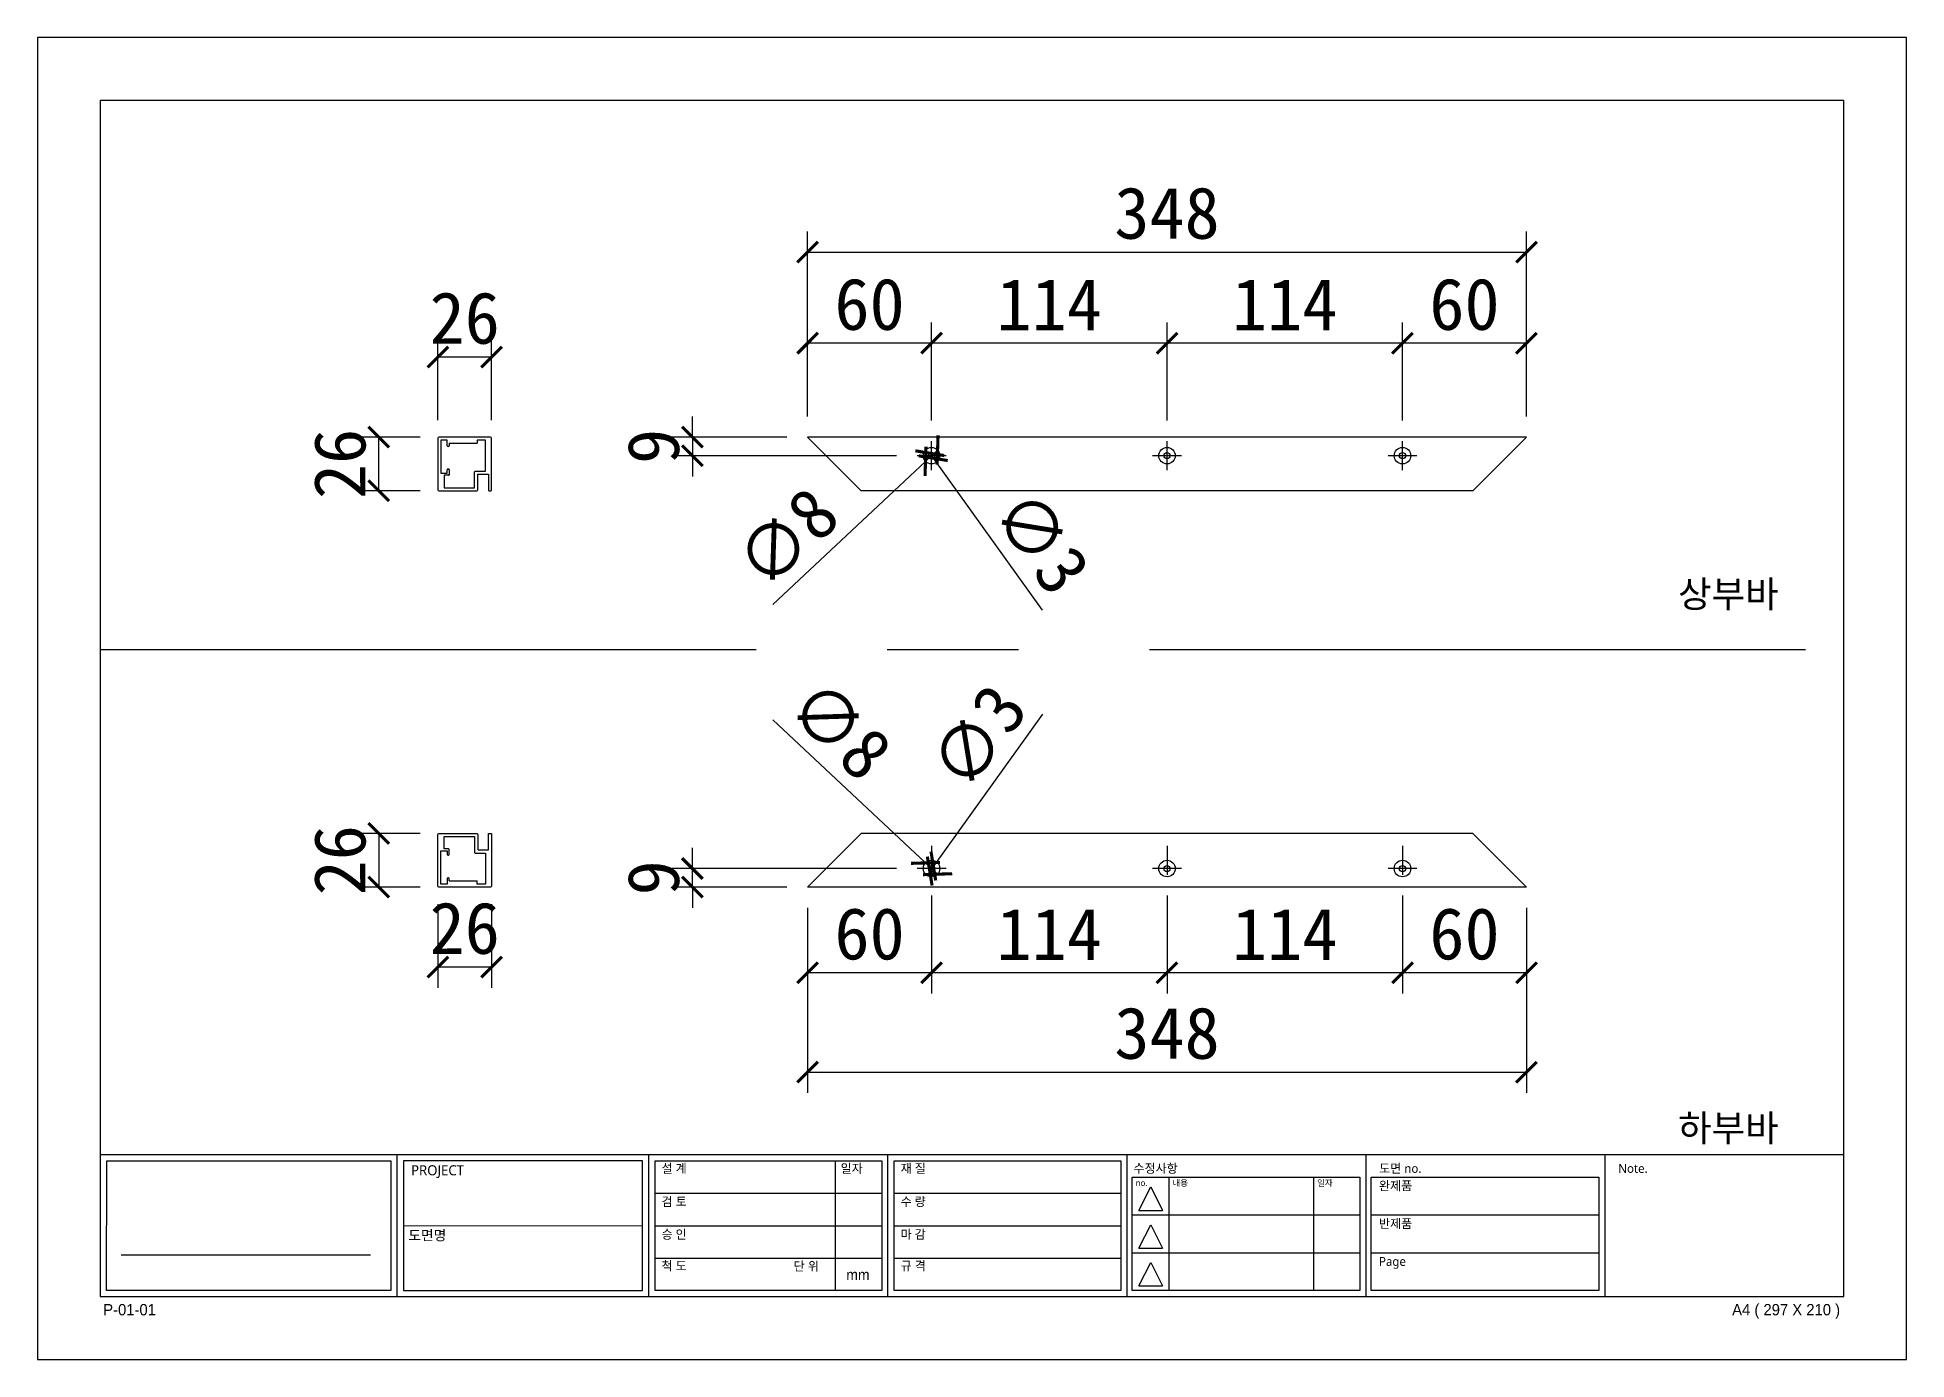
# Model space of a CAD drawing. Header units: millimetres. Extents: x -44117 to 256353, y -2095463 to 65325.
# Drawn here: x -20948 to -20043, y 10261 to 10901 of the extents above; entities that cross this region are included whole.
import ezdxf

# ---------------------------------------------------------------- set-up
doc = ezdxf.new("R2010")
doc.units = ezdxf.units.MM
doc.header["$LTSCALE"] = 10
doc.linetypes.add('CENTER', pattern=[50.8, 31.75, -6.35, 6.35, -6.35])
doc.layers.add('cen', color=1, linetype='CENTER')
doc.layers.add('도면층2', color=3, linetype='CENTER')
doc.styles.add('고딕', font='')
doc.styles.get('고딕').set_extended_font_data('HYgtrE')
doc.dimstyles.new('ISO-25', dxfattribs={"dimtxt": 2.5, "dimasz": 2.5, "dimexe": 1, "dimexo": 1, "dimtad": 1, "dimtxsty": 'Standard', "dimblk": 'ARCHTICK', "dimcen": 2.5, "dimadec": 0, "dimazin": 0, "dimtfac": 1, "dimtmove": 0, "dimatfit": 3, "dimfxl": 0, "dimarcsym": 0})

msp = doc.modelspace()

# ---------------------------------------------------------------- texts
at = {"color": 142, "char_height": 12.9348114, "width": 374.7128821, "attachment_point": 5, "style": '고딕'}
for s, insert in [('{\\fMalgun Gothic|b0|i0|c129|p50;상부바}', (-20129.70938, 10630.92817)), ('{\\fMalgun Gothic|b0|i0|c129|p50;하부바}', (-20129.70938, 10372.41831))]:
    msp.add_mtext(s, dxfattribs=dict(at, insert=insert))

# ---------------------------------------------------------------- blocks, each defined once
blk = doc.blocks.new('A$C2EC13F1B')
at = {"color": 7}
for p, q in [((-3.67, -0.83), (-1.17, 4.17)), ((-1.17, 4.17), (1.33, -0.83))]:
    blk.add_line(p, q, dxfattribs=at)
blk.add_lwpolyline([(-3.67, -0.83), (1.33, -0.83)], dxfattribs=at)
blk = doc.blocks.new('a4 1scale')
at = {"color": 8}
for p, q in [((-15144.83, -4477.05), (-14867.83, -4477.05)), ((-15097.66, -4499.61), (-15097.66, -4477.05)), ((-15057.67, -4499.62), (-15057.67, -4477.06)), ((-15028.06, -4478.06), (-15028.06, -4498.62)), ((-15019.68, -4499.62), (-15019.68, -4477.06)), ((-14981.69, -4499.62), (-14981.69, -4477.06)), ((-14943.7, -4499.62), (-14943.7, -4477.06)), ((-14905.71, -4499.62), (-14905.71, -4477.06)), ((-14980.9, -4480.63), (-14944.7, -4480.63)), ((-14975.07, -4480.63), (-14975.07, -4498.62)), ((-14952.08, -4480.63), (-14952.08, -4498.62)), ((-14942.91, -4480.63), (-14906.71, -4480.63)), ((-15056.67, -4483.2), (-15020.68, -4483.2)), ((-15018.68, -4483.2), (-14982.69, -4483.2)), ((-14980.9, -4486.63), (-14944.7, -4486.63)), ((-14942.91, -4486.63), (-14906.71, -4486.63)), ((-15096.66, -4488.33), (-15058.67, -4488.34)), ((-15056.67, -4488.34), (-15020.68, -4488.34)), ((-15018.68, -4488.34), (-14982.69, -4488.34)), ((-15141.53, -4492.95), (-15101.88, -4492.95)), ((-15056.67, -4493.48), (-15020.68, -4493.48)), ((-15018.68, -4493.48), (-14982.69, -4493.48)), ((-14980.9, -4492.63), (-14944.7, -4492.63)), ((-14942.91, -4492.63), (-14906.71, -4492.63))]:
    blk.add_line(p, q, dxfattribs=at)
for points in [[(-15154.83, -4509.61), (-14857.83, -4509.61), (-14857.83, -4299.61), (-15154.83, -4299.61)], [(-15144.83, -4499.61), (-14867.83, -4499.61), (-14867.83, -4309.61), (-15144.83, -4309.61)]]:
    blk.add_lwpolyline(points, close=True)
for points in [[(-15143.82, -4478.05), (-15098.66, -4478.05), (-15098.66, -4498.61), (-15143.83, -4498.61)], [(-15058.67, -4478.06), (-15096.66, -4478.05), (-15096.66, -4498.61), (-15058.66, -4498.62)], [(-15056.67, -4478.06), (-15020.68, -4478.06), (-15020.68, -4498.62), (-15056.67, -4498.62)], [(-15018.68, -4478.06), (-14982.69, -4478.06), (-14982.69, -4498.62), (-15018.68, -4498.62)]]:
    blk.add_lwpolyline(points, close=True, dxfattribs=at)
for points in [[(-14944.7, -4480.63), (-14944.7, -4498.62), (-14980.9, -4498.62), (-14980.9, -4480.63)], [(-14906.71, -4480.63), (-14906.71, -4498.62), (-14942.91, -4498.62), (-14942.91, -4480.63)]]:
    blk.add_lwpolyline(points, dxfattribs=at)
at = {"color": 8, "xscale": 0.7469071166727064, "yscale": 0.7469071166727064, "zscale": 0.7469071166727064}
for p in [(-14977.06, -4485.3), (-14977.06, -4491.3), (-14977.06, -4497.29)]:
    blk.add_blockref('A$C2EC13F1B', p, dxfattribs=at)
at = {"color": 8, "style": '고딕'}
for s, insert, char_height, width, attachment_point in [('{\\fMalgun Gothic|b0|i0|c129|p50;PROJECT}', (-15095.45, -4478.74), 1.6004, 37.4801, 1), ('{\\fMalgun Gothic|b0|i0|c129|p50;설 계}', (-15055.65, -4478.55), 1.4003, 21.6513, 1), ('{\\fGulim|b0|i0|c129|p50;일자}', (-15027.2, -4478.57), 1.4, 24.7824, 1), ('{\\fMalgun Gothic|b0|i0|c129|p50;재 질}', (-15017.66, -4478.55), 1.4003, 21.6513, 1), ('{\\fMalgun Gothic|b0|i0|c129|p50;수정사항}', (-14980.67, -4478.55), 1.4003, 21.6513, 1), ('{\\fMalgun Gothic|b0|i0|c129|p50;도면 no.}', (-14941.63, -4478.55), 1.4003, 21.6513, 1), ('{\\fMalgun Gothic|b0|i0|c129|p50;Note.}', (-14903.64, -4478.55), 1.4003, 21.6513, 1), ('{\\fMalgun Gothic|b0|i0|c129|p50;no.}', (-14980.32, -4481.07), 0.96, 25.9815, 1), ('{\\fMalgun Gothic|b0|i0|c129|p50;내용}', (-14974.49, -4481.07), 0.96, 25.9815, 1), ('{\\fMalgun Gothic|b0|i0|c129|p50;일자}', (-14951.5, -4481.07), 0.96, 25.9815, 1), ('{\\fGulim|b0|i0|c129|p50;완\\fMalgun Gothic|b0|i0|c129|p50;제품}', (-14941.66, -4481.32), 1.4003, 21.6513, 1), ('{\\fMalgun Gothic|b0|i0|c129|p50;검 토}', (-15055.65, -4483.82), 1.4003, 21.6513, 1), ('{\\fMalgun Gothic|b0|i0|c129|p50;수 량}', (-15017.66, -4483.82), 1.4003, 21.6513, 1), ('{\\fMalgun Gothic|b0|i0|c129|p50;반제품}', (-14941.66, -4487.32), 1.4003, 21.6513, 1), ('{\\fMalgun Gothic|b0|i0|c129|p50;도면명}', (-15095.89, -4489.07), 1.6004, 37.4801, 1), ('{\\fMalgun Gothic|b0|i0|c129|p50;승 인}', (-15055.65, -4489.02), 1.4003, 21.6513, 1), ('{\\fMalgun Gothic|b0|i0|c129|p50;마 감}', (-15017.66, -4489.02), 1.4003, 21.6513, 1), ('{\\fMalgun Gothic|b0|i0|c129|p50;Page}', (-14941.66, -4493.32), 1.4003, 21.6513, 1), ('{\\fMalgun Gothic|b0|i0|c129|p50;척 도 }', (-15055.65, -4494.02), 1.4003, 21.6513, 1), ('{\\fGulim|b0|i0|c129|p50;단 위}', (-15034.68, -4494.09), 1.4003, 21.6513, 1), ('mm', (-15024.45, -4496.13), 1.7, 15.2516, 5), ('{\\fMalgun Gothic|b0|i0|c129|p50;규 격 }', (-15017.66, -4494.02), 1.4003, 21.6513, 1), ('{\\C8;P-01-01}', (-15144.37, -4500.78), 1.8004, 27.0059, 1), ('{\\C8;A4 ( 297 X 210 )}', (-14868.4, -4500.78), 1.8004, 27.0059, 3)]:
    blk.add_mtext(s, dxfattribs=dict(at, insert=insert, char_height=char_height, width=width, attachment_point=attachment_point))
blk = doc.blocks.new('_ArchTick')
at = {"color": 0, "linetype": 'ByBlock', "const_width": 0.15}
blk.add_lwpolyline([(-0.5, -0.5), (0.5, 0.5)], dxfattribs=at)
blk = doc.blocks.new('*D237')
at = {"color": 0, "lineweight": -2}
for p, q in [((-20754.47, 10715.76), (-20754.47, 10756.27)), ((-20728.47, 10715.76), (-20728.47, 10756.27)), ((-20728.47, 10746.27), (-20754.47, 10746.27))]:
    blk.add_line(p, q, dxfattribs=at)
at = {"layer": 'Defpoints', "color": 0}
for p in [(-20754.47, 10746.27), (-20754.47, 10705.76), (-20728.47, 10705.76)]:
    blk.add_point(p, dxfattribs=at)
at = {"color": 0, "lineweight": -2, "xscale": 10, "yscale": 10, "zscale": 10, "rotation": 180}
blk.add_blockref('_ArchTick', (-20754.47, 10746.27), dxfattribs=at)
at = {"color": 0, "lineweight": -2, "xscale": 10, "yscale": 10, "zscale": 10}
blk.add_blockref('_ArchTick', (-20728.47, 10746.27), dxfattribs=at)
at = {"color": 0, "insert": (-20741.47, 10765.02), "char_height": 25, "attachment_point": 5}
blk.add_mtext('26', dxfattribs=at)
blk = doc.blocks.new('_None')
blk = doc.blocks.new('*D238')
at = {"color": 0, "lineweight": -2}
for p, q in [((-20762.97, 10707.54), (-20793.07, 10707.54)), ((-20783.07, 10681.54), (-20783.07, 10707.54)), ((-20762.97, 10681.54), (-20793.07, 10681.54))]:
    blk.add_line(p, q, dxfattribs=at)
at = {"layer": 'Defpoints', "color": 0}
for p in [(-20783.07, 10707.54), (-20752.97, 10707.54), (-20752.97, 10681.54)]:
    blk.add_point(p, dxfattribs=at)
at = {"color": 0, "lineweight": -2, "xscale": 10, "yscale": 10, "zscale": 10}
for p, rotation in [((-20783.07, 10707.54), 90), ((-20783.07, 10681.54), 270)]:
    blk.add_blockref('_ArchTick', p, dxfattribs=dict(at, rotation=rotation))
at = {"color": 0, "insert": (-20801.82, 10694.54), "char_height": 25, "attachment_point": 5, "rotation": 90}
blk.add_mtext('26', dxfattribs=at)
blk = doc.blocks.new('*D239')
at = {"color": 0, "lineweight": -2}
for p, q in [((-20575.47, 10717.54), (-20575.47, 10807.06)), ((-20227.47, 10717.54), (-20227.47, 10807.06)), ((-20575.47, 10797.06), (-20227.47, 10797.06))]:
    blk.add_line(p, q, dxfattribs=at)
at = {"layer": 'Defpoints', "color": 0}
for p in [(-20227.47, 10797.06), (-20575.47, 10707.54), (-20227.47, 10707.54)]:
    blk.add_point(p, dxfattribs=at)
at = {"color": 0, "lineweight": -2, "xscale": 10, "yscale": 10, "zscale": 10, "rotation": 180}
blk.add_blockref('_ArchTick', (-20575.47, 10797.06), dxfattribs=at)
at = {"color": 0, "lineweight": -2, "xscale": 10, "yscale": 10, "zscale": 10}
blk.add_blockref('_ArchTick', (-20227.47, 10797.06), dxfattribs=at)
at = {"color": 0, "insert": (-20401.47, 10815.81), "char_height": 25, "attachment_point": 5}
blk.add_mtext('348', dxfattribs=at)
blk = doc.blocks.new('*D240')
at = {"color": 0, "lineweight": -2}
for p, q in [((-20287.47, 10715.54), (-20287.47, 10762.97)), ((-20227.47, 10717.54), (-20227.47, 10762.97)), ((-20227.47, 10752.97), (-20287.47, 10752.97))]:
    blk.add_line(p, q, dxfattribs=at)
at = {"layer": 'Defpoints', "color": 0}
for p in [(-20287.47, 10752.97), (-20287.47, 10705.54), (-20227.47, 10707.54)]:
    blk.add_point(p, dxfattribs=at)
at = {"color": 0, "lineweight": -2, "xscale": 10, "yscale": 10, "zscale": 10, "rotation": 180}
blk.add_blockref('_ArchTick', (-20287.47, 10752.97), dxfattribs=at)
at = {"color": 0, "lineweight": -2, "xscale": 10, "yscale": 10, "zscale": 10}
blk.add_blockref('_ArchTick', (-20227.47, 10752.97), dxfattribs=at)
at = {"color": 0, "insert": (-20257.47, 10771.72), "char_height": 25, "attachment_point": 5}
blk.add_mtext('60', dxfattribs=at)
blk = doc.blocks.new('*D241')
at = {"color": 0, "lineweight": -2}
for p, q in [((-20401.47, 10715.54), (-20401.47, 10762.97)), ((-20287.47, 10715.54), (-20287.47, 10762.97)), ((-20287.47, 10752.97), (-20401.47, 10752.97))]:
    blk.add_line(p, q, dxfattribs=at)
at = {"layer": 'Defpoints', "color": 0}
for p in [(-20401.47, 10752.97), (-20401.47, 10705.54), (-20287.47, 10705.54)]:
    blk.add_point(p, dxfattribs=at)
at = {"color": 0, "lineweight": -2, "xscale": 10, "yscale": 10, "zscale": 10, "rotation": 180}
blk.add_blockref('_ArchTick', (-20401.47, 10752.97), dxfattribs=at)
at = {"color": 0, "lineweight": -2, "xscale": 10, "yscale": 10, "zscale": 10}
blk.add_blockref('_ArchTick', (-20287.47, 10752.97), dxfattribs=at)
at = {"color": 0, "insert": (-20344.47, 10771.72), "char_height": 25, "attachment_point": 5}
blk.add_mtext('114', dxfattribs=at)
blk = doc.blocks.new('*D242')
at = {"color": 0, "lineweight": -2}
for p, q in [((-20515.47, 10715.54), (-20515.47, 10762.97)), ((-20401.47, 10715.54), (-20401.47, 10762.97)), ((-20401.47, 10752.97), (-20515.47, 10752.97))]:
    blk.add_line(p, q, dxfattribs=at)
at = {"layer": 'Defpoints', "color": 0}
for p in [(-20515.47, 10752.97), (-20515.47, 10705.54), (-20401.47, 10705.54)]:
    blk.add_point(p, dxfattribs=at)
at = {"color": 0, "lineweight": -2, "xscale": 10, "yscale": 10, "zscale": 10, "rotation": 180}
blk.add_blockref('_ArchTick', (-20515.47, 10752.97), dxfattribs=at)
at = {"color": 0, "lineweight": -2, "xscale": 10, "yscale": 10, "zscale": 10}
blk.add_blockref('_ArchTick', (-20401.47, 10752.97), dxfattribs=at)
at = {"color": 0, "insert": (-20458.47, 10771.72), "char_height": 25, "attachment_point": 5}
blk.add_mtext('114', dxfattribs=at)
blk = doc.blocks.new('*D243')
at = {"color": 0, "lineweight": -2}
for p, q in [((-20575.47, 10717.54), (-20575.47, 10762.97)), ((-20515.47, 10715.54), (-20515.47, 10762.97)), ((-20515.47, 10752.97), (-20575.47, 10752.97))]:
    blk.add_line(p, q, dxfattribs=at)
at = {"layer": 'Defpoints', "color": 0}
for p in [(-20575.47, 10752.97), (-20575.47, 10707.54), (-20515.47, 10705.54)]:
    blk.add_point(p, dxfattribs=at)
at = {"color": 0, "lineweight": -2, "xscale": 10, "yscale": 10, "zscale": 10, "rotation": 180}
blk.add_blockref('_ArchTick', (-20575.47, 10752.97), dxfattribs=at)
at = {"color": 0, "lineweight": -2, "xscale": 10, "yscale": 10, "zscale": 10}
blk.add_blockref('_ArchTick', (-20515.47, 10752.97), dxfattribs=at)
at = {"color": 0, "insert": (-20545.47, 10771.72), "char_height": 25, "attachment_point": 5}
blk.add_mtext('60', dxfattribs=at)
blk = doc.blocks.new('*D244')
at = {"color": 0, "lineweight": -2}
for p, q in [((-20631.26, 10707.54), (-20631.26, 10717.54)), ((-20585.47, 10707.54), (-20641.26, 10707.54)), ((-20631.26, 10707.54), (-20631.26, 10698.54)), ((-20532.47, 10698.54), (-20641.26, 10698.54)), ((-20631.26, 10698.54), (-20631.26, 10688.54))]:
    blk.add_line(p, q, dxfattribs=at)
at = {"layer": 'Defpoints', "color": 0}
for p in [(-20575.47, 10707.54), (-20631.26, 10698.54), (-20522.47, 10698.54)]:
    blk.add_point(p, dxfattribs=at)
at = {"color": 0, "lineweight": -2, "xscale": 10, "yscale": 10, "zscale": 10}
for p, rotation in [((-20631.26, 10707.54), 270), ((-20631.26, 10698.54), 90)]:
    blk.add_blockref('_ArchTick', p, dxfattribs=dict(at, rotation=rotation))
at = {"color": 0, "insert": (-20650.01, 10703.04), "char_height": 25, "attachment_point": 5, "rotation": 90}
blk.add_mtext('9', dxfattribs=at)
blk = doc.blocks.new('*D245')
at = {"color": 0, "lineweight": -2}
for p, q in [((-20512.55, 10701.27), (-20518.39, 10695.8)), ((-20512.55, 10701.27), (-20512.55, 10701.27)), ((-20592.33, 10626.52), (-20518.39, 10695.8))]:
    blk.add_line(p, q, dxfattribs=at)
at = {"layer": 'Defpoints', "color": 0}
for p in [(-20512.55, 10701.27), (-20518.39, 10695.8)]:
    blk.add_point(p, dxfattribs=at)
at = {"color": 0, "lineweight": -2, "xscale": 10, "yscale": 10, "zscale": 10}
for p, rotation in [((-20512.55, 10701.27), 223.1387044211277), ((-20518.39, 10695.8), 43.13870442112771)]:
    blk.add_blockref('_ArchTick', p, dxfattribs=dict(at, rotation=rotation))
at = {"color": 0, "insert": (-20585.39, 10658.72), "char_height": 25, "attachment_point": 5, "rotation": 43.1387}
blk.add_mtext('∅8', dxfattribs=at)
blk = doc.blocks.new('*D246')
at = {"color": 0, "lineweight": -2}
for p, q in [((-20516.35, 10699.75), (-20516.35, 10699.75)), ((-20516.35, 10699.75), (-20514.6, 10697.32)), ((-20461.68, 10623.82), (-20514.6, 10697.32))]:
    blk.add_line(p, q, dxfattribs=at)
at = {"layer": 'Defpoints', "color": 0}
for p in [(-20516.35, 10699.75), (-20514.6, 10697.32)]:
    blk.add_point(p, dxfattribs=at)
at = {"color": 0, "lineweight": -2, "xscale": 10, "yscale": 10, "zscale": 10}
for p, rotation in [((-20516.35, 10699.75), 305.7508162474994), ((-20514.6, 10697.32), 125.7508162474994)]:
    blk.add_blockref('_ArchTick', p, dxfattribs=dict(at, rotation=rotation))
at = {"color": 0, "insert": (-20462.29, 10656.75), "char_height": 25, "attachment_point": 5, "rotation": 305.75082}
blk.add_mtext('∅3', dxfattribs=at)
blk = doc.blocks.new('*D247')
at = {"color": 0, "lineweight": -2}
for p, q in [((-20754.47, 10481.52), (-20754.47, 10441.01)), ((-20728.47, 10481.52), (-20728.47, 10441.01)), ((-20728.47, 10451.01), (-20754.47, 10451.01))]:
    blk.add_line(p, q, dxfattribs=at)
at = {"layer": 'Defpoints', "color": 0}
for p in [(-20754.47, 10491.52), (-20728.47, 10491.52), (-20754.47, 10451.01)]:
    blk.add_point(p, dxfattribs=at)
at = {"color": 0, "lineweight": -2, "xscale": 10, "yscale": 10, "zscale": 10, "rotation": 180}
blk.add_blockref('_ArchTick', (-20754.47, 10451.01), dxfattribs=at)
at = {"color": 0, "lineweight": -2, "xscale": 10, "yscale": 10, "zscale": 10}
blk.add_blockref('_ArchTick', (-20728.47, 10451.01), dxfattribs=at)
at = {"color": 0, "insert": (-20741.47, 10469.76), "char_height": 25, "attachment_point": 5}
blk.add_mtext('26', dxfattribs=at)
blk = doc.blocks.new('*D248')
at = {"color": 0, "lineweight": -2}
for p, q in [((-20762.97, 10515.75), (-20793.07, 10515.75)), ((-20783.07, 10515.75), (-20783.07, 10489.75)), ((-20762.97, 10489.75), (-20793.07, 10489.75))]:
    blk.add_line(p, q, dxfattribs=at)
at = {"layer": 'Defpoints', "color": 0}
for p in [(-20752.97, 10515.75), (-20783.07, 10489.75), (-20752.97, 10489.75)]:
    blk.add_point(p, dxfattribs=at)
at = {"color": 0, "lineweight": -2, "xscale": 10, "yscale": 10, "zscale": 10}
for p, rotation in [((-20783.07, 10515.75), 90), ((-20783.07, 10489.75), 270)]:
    blk.add_blockref('_ArchTick', p, dxfattribs=dict(at, rotation=rotation))
at = {"color": 0, "insert": (-20801.82, 10502.75), "char_height": 25, "attachment_point": 5, "rotation": 90}
blk.add_mtext('26', dxfattribs=at)
blk = doc.blocks.new('*D249')
at = {"color": 0, "lineweight": -2}
for p, q in [((-20575.47, 10479.75), (-20575.47, 10390.22)), ((-20227.47, 10479.75), (-20227.47, 10390.22)), ((-20575.47, 10400.22), (-20227.47, 10400.22))]:
    blk.add_line(p, q, dxfattribs=at)
at = {"layer": 'Defpoints', "color": 0}
for p in [(-20575.47, 10489.75), (-20227.47, 10489.75), (-20227.47, 10400.22)]:
    blk.add_point(p, dxfattribs=at)
at = {"color": 0, "lineweight": -2, "xscale": 10, "yscale": 10, "zscale": 10, "rotation": 180}
blk.add_blockref('_ArchTick', (-20575.47, 10400.22), dxfattribs=at)
at = {"color": 0, "lineweight": -2, "xscale": 10, "yscale": 10, "zscale": 10}
blk.add_blockref('_ArchTick', (-20227.47, 10400.22), dxfattribs=at)
at = {"color": 0, "insert": (-20401.47, 10418.97), "char_height": 25, "attachment_point": 5}
blk.add_mtext('348', dxfattribs=at)
blk = doc.blocks.new('*D250')
at = {"color": 0, "lineweight": -2}
for p, q in [((-20287.47, 10485.75), (-20287.47, 10438.31)), ((-20227.47, 10479.75), (-20227.47, 10438.31)), ((-20227.47, 10448.31), (-20287.47, 10448.31))]:
    blk.add_line(p, q, dxfattribs=at)
at = {"layer": 'Defpoints', "color": 0}
for p in [(-20287.47, 10495.75), (-20227.47, 10489.75), (-20287.47, 10448.31)]:
    blk.add_point(p, dxfattribs=at)
at = {"color": 0, "lineweight": -2, "xscale": 10, "yscale": 10, "zscale": 10, "rotation": 180}
blk.add_blockref('_ArchTick', (-20287.47, 10448.31), dxfattribs=at)
at = {"color": 0, "lineweight": -2, "xscale": 10, "yscale": 10, "zscale": 10}
blk.add_blockref('_ArchTick', (-20227.47, 10448.31), dxfattribs=at)
at = {"color": 0, "insert": (-20257.47, 10467.06), "char_height": 25, "attachment_point": 5}
blk.add_mtext('60', dxfattribs=at)
blk = doc.blocks.new('*D251')
at = {"color": 0, "lineweight": -2}
for p, q in [((-20401.47, 10485.75), (-20401.47, 10438.31)), ((-20287.47, 10485.75), (-20287.47, 10438.31)), ((-20287.47, 10448.31), (-20401.47, 10448.31))]:
    blk.add_line(p, q, dxfattribs=at)
at = {"layer": 'Defpoints', "color": 0}
for p in [(-20401.47, 10495.75), (-20287.47, 10495.75), (-20401.47, 10448.31)]:
    blk.add_point(p, dxfattribs=at)
at = {"color": 0, "lineweight": -2, "xscale": 10, "yscale": 10, "zscale": 10, "rotation": 180}
blk.add_blockref('_ArchTick', (-20401.47, 10448.31), dxfattribs=at)
at = {"color": 0, "lineweight": -2, "xscale": 10, "yscale": 10, "zscale": 10}
blk.add_blockref('_ArchTick', (-20287.47, 10448.31), dxfattribs=at)
at = {"color": 0, "insert": (-20344.47, 10467.06), "char_height": 25, "attachment_point": 5}
blk.add_mtext('114', dxfattribs=at)
blk = doc.blocks.new('*D252')
at = {"color": 0, "lineweight": -2}
for p, q in [((-20515.47, 10485.75), (-20515.47, 10438.31)), ((-20401.47, 10485.75), (-20401.47, 10438.31)), ((-20401.47, 10448.31), (-20515.47, 10448.31))]:
    blk.add_line(p, q, dxfattribs=at)
at = {"layer": 'Defpoints', "color": 0}
for p in [(-20515.47, 10495.75), (-20401.47, 10495.75), (-20515.47, 10448.31)]:
    blk.add_point(p, dxfattribs=at)
at = {"color": 0, "lineweight": -2, "xscale": 10, "yscale": 10, "zscale": 10, "rotation": 180}
blk.add_blockref('_ArchTick', (-20515.47, 10448.31), dxfattribs=at)
at = {"color": 0, "lineweight": -2, "xscale": 10, "yscale": 10, "zscale": 10}
blk.add_blockref('_ArchTick', (-20401.47, 10448.31), dxfattribs=at)
at = {"color": 0, "insert": (-20458.47, 10467.06), "char_height": 25, "attachment_point": 5}
blk.add_mtext('114', dxfattribs=at)
blk = doc.blocks.new('*D253')
at = {"color": 0, "lineweight": -2}
for p, q in [((-20575.47, 10479.75), (-20575.47, 10438.31)), ((-20515.47, 10485.75), (-20515.47, 10438.31)), ((-20515.47, 10448.31), (-20575.47, 10448.31))]:
    blk.add_line(p, q, dxfattribs=at)
at = {"layer": 'Defpoints', "color": 0}
for p in [(-20575.47, 10489.75), (-20515.47, 10495.75), (-20575.47, 10448.31)]:
    blk.add_point(p, dxfattribs=at)
at = {"color": 0, "lineweight": -2, "xscale": 10, "yscale": 10, "zscale": 10, "rotation": 180}
blk.add_blockref('_ArchTick', (-20575.47, 10448.31), dxfattribs=at)
at = {"color": 0, "lineweight": -2, "xscale": 10, "yscale": 10, "zscale": 10}
blk.add_blockref('_ArchTick', (-20515.47, 10448.31), dxfattribs=at)
at = {"color": 0, "insert": (-20545.47, 10467.06), "char_height": 25, "attachment_point": 5}
blk.add_mtext('60', dxfattribs=at)
blk = doc.blocks.new('*D254')
at = {"color": 0, "lineweight": -2}
for p, q in [((-20631.26, 10498.75), (-20631.26, 10508.75)), ((-20532.47, 10498.75), (-20641.26, 10498.75)), ((-20631.26, 10489.75), (-20631.26, 10498.75)), ((-20585.47, 10489.75), (-20641.26, 10489.75)), ((-20631.26, 10489.75), (-20631.26, 10479.75))]:
    blk.add_line(p, q, dxfattribs=at)
at = {"layer": 'Defpoints', "color": 0}
for p in [(-20631.26, 10498.75), (-20522.47, 10498.75), (-20575.47, 10489.75)]:
    blk.add_point(p, dxfattribs=at)
at = {"color": 0, "lineweight": -2, "xscale": 10, "yscale": 10, "zscale": 10}
for p, rotation in [((-20631.26, 10498.75), 270), ((-20631.26, 10489.75), 90)]:
    blk.add_blockref('_ArchTick', p, dxfattribs=dict(at, rotation=rotation))
at = {"color": 0, "insert": (-20650.01, 10494.25), "char_height": 25, "attachment_point": 5, "rotation": 90}
blk.add_mtext('9', dxfattribs=at)
blk = doc.blocks.new('*D255')
at = {"color": 0, "lineweight": -2}
for p, q in [((-20592.33, 10570.76), (-20518.39, 10501.48)), ((-20512.55, 10496.01), (-20518.39, 10501.48)), ((-20512.55, 10496.01), (-20512.55, 10496.01))]:
    blk.add_line(p, q, dxfattribs=at)
at = {"layer": 'Defpoints', "color": 0}
for p in [(-20518.39, 10501.48), (-20512.55, 10496.01)]:
    blk.add_point(p, dxfattribs=at)
at = {"color": 0, "lineweight": -2, "xscale": 10, "yscale": 10, "zscale": 10}
for p, rotation in [((-20518.39, 10501.48), 316.8612955789625), ((-20512.55, 10496.01), 136.8612955789626)]:
    blk.add_blockref('_ArchTick', p, dxfattribs=dict(at, rotation=rotation))
at = {"color": 0, "insert": (-20559.75, 10565.93), "char_height": 25, "attachment_point": 5, "rotation": 316.8613}
blk.add_mtext('∅8', dxfattribs=at)
blk = doc.blocks.new('*D256')
at = {"color": 0, "lineweight": -2}
for p, q in [((-20461.68, 10573.46), (-20514.6, 10499.96)), ((-20516.35, 10497.53), (-20514.6, 10499.96)), ((-20516.35, 10497.53), (-20516.35, 10497.53))]:
    blk.add_line(p, q, dxfattribs=at)
at = {"layer": 'Defpoints', "color": 0}
for p in [(-20516.35, 10497.53), (-20514.6, 10499.96)]:
    blk.add_point(p, dxfattribs=at)
at = {"color": 0, "lineweight": -2, "xscale": 10, "yscale": 10, "zscale": 10}
for p, rotation in [((-20514.6, 10499.96), 234.2491837524126), ((-20516.35, 10497.53), 54.24918375241261)]:
    blk.add_blockref('_ArchTick', p, dxfattribs=dict(at, rotation=rotation))
at = {"color": 0, "insert": (-20492.72, 10562.44), "char_height": 25, "attachment_point": 5, "rotation": 54.24918}
blk.add_mtext('∅3', dxfattribs=at)

# ---------------------------------------------------------------- dimensions: what is measured, and where the dimension line sits
for base, p1, p2, override, picture, middle in [((-20227.47241, 10797.05929), (-20575.47241, 10707.53622), (-20227.47241, 10707.53622), {"dimscale": 10, "dimasz": 1, "dimdec": 1, "dimcen": 0, "dimtdec": 1, "dimldrblk": 'None', "dimtfillclr": 100}, '*D239', (-20401.47241, 10815.80929)), ((-20575.47241, 10752.97474), (-20515.47241, 10705.53622), (-20575.47241, 10707.53622), {"dimscale": 10, "dimasz": 1, "dimdec": 1, "dimcen": 0, "dimtdec": 1, "dimtmove": 1, "dimldrblk": 'None', "dimtfillclr": 100}, '*D243', (-20545.47241, 10771.72474)), ((-20515.47241, 10752.97474), (-20401.47241, 10705.53622), (-20515.47241, 10705.53622), {"dimscale": 10, "dimasz": 1, "dimdec": 1, "dimcen": 0, "dimtdec": 1, "dimtmove": 1, "dimldrblk": 'None', "dimtfillclr": 100}, '*D242', (-20458.47241, 10771.72474)), ((-20401.47241, 10752.97474), (-20287.47241, 10705.53622), (-20401.47241, 10705.53622), {"dimscale": 10, "dimasz": 1, "dimdec": 1, "dimcen": 0, "dimtdec": 1, "dimtmove": 1, "dimldrblk": 'None', "dimtfillclr": 100}, '*D241', (-20344.47241, 10771.72474)), ((-20287.47241, 10752.97474), (-20227.47241, 10707.53622), (-20287.47241, 10705.53622), {"dimscale": 10, "dimasz": 1, "dimdec": 1, "dimcen": 0, "dimtdec": 1, "dimldrblk": 'None', "dimtfillclr": 100}, '*D240', (-20257.47241, 10771.72474)), ((-20575.47241, 10448.30671), (-20515.47241, 10495.74523), (-20575.47241, 10489.74523), {"dimscale": 10, "dimasz": 1, "dimdec": 1, "dimcen": 0, "dimtdec": 1, "dimtmove": 1, "dimldrblk": 'None', "dimtfillclr": 100}, '*D253', (-20545.47241, 10467.05671)), ((-20227.47241, 10400.22216), (-20575.47241, 10489.74523), (-20227.47241, 10489.74523), {"dimscale": 10, "dimasz": 1, "dimdec": 1, "dimcen": 0, "dimtdec": 1, "dimldrblk": 'None', "dimtfillclr": 100}, '*D249', (-20401.47241, 10418.97216)), ((-20515.47241, 10448.30671), (-20401.47241, 10495.74523), (-20515.47241, 10495.74523), {"dimscale": 10, "dimasz": 1, "dimdec": 1, "dimcen": 0, "dimtdec": 1, "dimtmove": 1, "dimldrblk": 'None', "dimtfillclr": 100}, '*D252', (-20458.47241, 10467.05671)), ((-20401.47241, 10448.30671), (-20287.47241, 10495.74523), (-20401.47241, 10495.74523), {"dimscale": 10, "dimasz": 1, "dimdec": 1, "dimcen": 0, "dimtdec": 1, "dimtmove": 1, "dimldrblk": 'None', "dimtfillclr": 100}, '*D251', (-20344.47241, 10467.05671)), ((-20287.47241, 10448.30671), (-20227.47241, 10489.74523), (-20287.47241, 10495.74523), {"dimscale": 10, "dimasz": 1, "dimdec": 1, "dimcen": 0, "dimtdec": 1, "dimldrblk": 'None', "dimtfillclr": 100}, '*D250', (-20257.47241, 10467.05671))]:
    dim = msp.add_linear_dim(base=base, p1=p1, p2=p2, dimstyle='ISO-25', override=override)
    dim.commit()
    dim.dimension.update_dxf_attribs({"geometry": picture, "text_midpoint": middle})
for base, p1, p2, picture, middle in [((-20754.46751, 10746.27318), (-20728.46751, 10705.76052), (-20754.46751, 10705.76052), '*D237', (-20741.46751, 10746.27318)), ((-20754.46751, 10451.00827), (-20728.46751, 10491.52093), (-20754.46751, 10491.52093), '*D247', (-20741.46751, 10451.00827))]:
    dim = msp.add_linear_dim(base=base, p1=p1, p2=p2, dimstyle='ISO-25', override={"dimscale": 10, "dimasz": 1, "dimdec": 1, "dimcen": 0, "dimtdec": 1, "dimldrblk": 'None', "dimtfillclr": 100})
    dim.commit()
    dim.dimension.update_dxf_attribs({"geometry": picture, "text_midpoint": middle, "dimtype": 160})
for base, p1, p2, angle, picture, middle in [((-20631.26448, 10698.53622), (-20575.47241, 10707.53622), (-20522.47241, 10698.53622), 90, '*D244', (-20631.26448, 10703.03622)), ((-20783.07448, 10707.53622), (-20752.96543, 10681.53622), (-20752.96543, 10707.53622), 90, '*D238', (-20783.07448, 10694.53622)), ((-20783.07448, 10489.74523), (-20752.96543, 10515.74523), (-20752.96543, 10489.74523), 270, '*D248', (-20783.07448, 10502.74523)), ((-20631.26448, 10498.74523), (-20575.47241, 10489.74523), (-20522.47241, 10498.74523), 270, '*D254', (-20631.26448, 10494.24523))]:
    dim = msp.add_linear_dim(base=base, p1=p1, p2=p2, angle=angle, dimstyle='ISO-25', override={"dimscale": 10, "dimasz": 1, "dimdec": 1, "dimcen": 0, "dimtdec": 1, "dimldrblk": 'None', "dimtfillclr": 100})
    dim.commit()
    dim.dimension.update_dxf_attribs({"geometry": picture, "text_midpoint": middle, "dimtype": 160})
for p1, p2, picture, middle in [((-20512.55361, 10701.27128), (-20518.39121, 10695.80115), '*D245', (-20572.56678, 10645.03586)), ((-20516.3488, 10699.75356), (-20514.59602, 10697.31887), '*D246', (-20477.50595, 10645.79907)), ((-20512.55361, 10496.01016), (-20518.39121, 10501.4803), '*D255', (-20572.56678, 10552.24559)), ((-20516.3488, 10497.52788), (-20514.59602, 10499.96258), '*D256', (-20477.50595, 10551.48238))]:
    dim = msp.add_diameter_dim_2p(p1=p1, p2=p2, dimstyle='ISO-25', override={"dimscale": 10, "dimasz": 1, "dimdec": 1, "dimcen": 0, "dimtdec": 1, "dimldrblk": 'None', "dimtfillclr": 100})
    dim.commit()
    dim.dimension.update_dxf_attribs({"geometry": picture, "text_midpoint": middle, "dimtype": 163})

# ---------------------------------------------------------------- linework, layer by layer
for p, q in [((-20749.96751, 10706.03622), (-20752.96751, 10706.03622)), ((-20752.96751, 10706.03622), (-20752.96751, 10690.03622)), ((-20749.96751, 10703.33622), (-20749.96751, 10706.03622)), ((-20731.46751, 10706.03622), (-20735.46751, 10706.03622)), ((-20735.46751, 10706.03622), (-20735.46751, 10704.53622)), ((-20731.46751, 10691.03622), (-20731.46751, 10706.03622)), ((-20227.47241, 10707.53622), (-20575.47241, 10707.53622)), ((-20549.47241, 10681.53622), (-20575.47241, 10707.53622)), ((-20253.47241, 10681.53622), (-20227.47241, 10707.53622)), ((-20749.26751, 10703.03622), (-20749.66751, 10703.03622)), ((-20748.96751, 10704.53622), (-20748.96751, 10703.33622)), ((-20748.96751, 10704.53622), (-20735.46751, 10704.53622)), ((-20752.96751, 10690.03622), (-20749.96751, 10690.03622)), ((-20749.26751, 10689.03622), (-20751.46751, 10689.03622)), ((-20751.46751, 10689.03622), (-20751.46751, 10683.03622)), ((-20749.96751, 10690.03622), (-20749.96751, 10691.73622)), ((-20749.66751, 10692.03622), (-20749.26751, 10692.03622)), ((-20748.96751, 10691.73622), (-20748.96751, 10689.33622)), ((-20736.66751, 10689.53622), (-20736.66751, 10690.73622)), ((-20736.66751, 10683.03622), (-20736.66751, 10689.53622)), ((-20736.36751, 10691.03622), (-20735.16751, 10691.03622)), ((-20735.16751, 10691.03622), (-20731.46751, 10691.03622)), ((-20735.16751, 10691.03622), (-20735.16751, 10691.03622)), ((-20751.46751, 10683.03622), (-20736.66751, 10683.03622)), ((-20253.47241, 10681.53622), (-20549.47241, 10681.53622)), ((-20549.47241, 10515.74523), (-20575.47241, 10489.74523)), ((-20253.47241, 10515.74523), (-20549.47241, 10515.74523)), ((-20253.47241, 10515.74523), (-20227.47241, 10489.74523)), ((-20752.96751, 10491.24523), (-20752.96751, 10507.24523)), ((-20752.96751, 10507.24523), (-20749.96751, 10507.24523)), ((-20751.46751, 10508.24523), (-20751.46751, 10514.24523)), ((-20751.46751, 10514.24523), (-20736.66751, 10514.24523)), ((-20749.26751, 10508.24523), (-20751.46751, 10508.24523)), ((-20749.96751, 10507.24523), (-20749.96751, 10505.54523)), ((-20748.96751, 10505.54523), (-20748.96751, 10507.94523)), ((-20736.66751, 10514.24523), (-20736.66751, 10507.74523)), ((-20736.66751, 10507.74523), (-20736.66751, 10506.54523)), ((-20736.36751, 10506.24523), (-20735.16751, 10506.24523)), ((-20735.16751, 10506.24523), (-20731.46751, 10506.24523)), ((-20735.16751, 10506.24523), (-20735.16751, 10506.24523)), ((-20731.46751, 10506.24523), (-20731.46751, 10491.24523)), ((-20749.66751, 10505.24523), (-20749.26751, 10505.24523)), ((-20749.96751, 10491.24523), (-20752.96751, 10491.24523)), ((-20749.96751, 10493.94523), (-20749.96751, 10491.24523)), ((-20749.26751, 10494.24523), (-20749.66751, 10494.24523)), ((-20748.96751, 10492.74523), (-20748.96751, 10493.94523)), ((-20748.96751, 10492.74523), (-20735.46751, 10492.74523)), ((-20735.46751, 10491.24523), (-20735.46751, 10492.74523)), ((-20731.46751, 10491.24523), (-20735.46751, 10491.24523)), ((-20227.47241, 10489.74523), (-20575.47241, 10489.74523))]:
    msp.add_line(p, q)
for points in [[(-20729.96764, 10681.83622, 0.414213562), (-20729.66764, 10681.53622), (-20728.76751, 10681.53622, 0.414213562), (-20728.46751, 10681.83622), (-20728.46751, 10707.03622, 0.414213562), (-20728.96751, 10707.53622), (-20753.96751, 10707.53622, 0.414213562), (-20754.46751, 10707.03622), (-20754.46751, 10682.03622, 0.414213562), (-20753.96751, 10681.53622), (-20735.66751, 10681.53622, 0.414213562), (-20735.16751, 10682.03622), (-20735.16751, 10689.53622), (-20729.96751, 10689.53622), (-20729.96751, 10681.83622)], [(-20729.96764, 10515.44523, -0.414213562), (-20729.66764, 10515.74523), (-20728.76751, 10515.74523, -0.414213562), (-20728.46751, 10515.44523), (-20728.46751, 10490.24523, -0.414213562), (-20728.96751, 10489.74523), (-20753.96751, 10489.74523, -0.414213562), (-20754.46751, 10490.24523), (-20754.46751, 10515.24523, -0.414213562), (-20753.96751, 10515.74523), (-20735.66751, 10515.74523, -0.414213562), (-20735.16751, 10515.24523), (-20735.16751, 10507.74523), (-20729.96751, 10507.74523), (-20729.96751, 10515.44523)]]:
    msp.add_lwpolyline(points, format="xyb")
for centre, radius in [((-20515.47241, 10698.53622), 4), ((-20515.47241, 10698.53622), 1.5), ((-20401.47241, 10698.53622), 4), ((-20401.47241, 10698.53622), 1.5), ((-20287.47241, 10698.53622), 4), ((-20287.47241, 10698.53622), 1.5), ((-20515.47241, 10498.74523), 4), ((-20515.47241, 10498.74523), 1.5), ((-20401.47241, 10498.74523), 4), ((-20401.47241, 10498.74523), 1.5), ((-20287.47241, 10498.74523), 4), ((-20287.47241, 10498.74523), 1.5)]:
    msp.add_circle(centre, radius)
for centre, start, end in [((-20749.66751, 10703.33622), 180, 270), ((-20749.26751, 10703.33622), 270, 0), ((-20749.66751, 10691.73622), 90, 180), ((-20749.26751, 10691.73622), 360, 90), ((-20749.26751, 10689.33622), 270, 0), ((-20736.36751, 10690.73622), 90, 180), ((-20749.26751, 10507.94523), 360, 90), ((-20736.36751, 10506.54523), 180, 270), ((-20749.66751, 10505.54523), 180, 270), ((-20749.26751, 10505.54523), 270, 0), ((-20749.66751, 10493.94523), 90, 180), ((-20749.26751, 10493.94523), 360, 90)]:
    msp.add_arc(centre, 0.3, start, end)
at = {"layer": 'cen'}
msp.add_line((-20917.87768, 10604.74756), (-20073.8933, 10604.74756), dxfattribs=at)
at = {"layer": '도면층2'}
for p, q in [((-20515.47241, 10691.53622), (-20515.47241, 10705.53622)), ((-20401.47241, 10691.53622), (-20401.47241, 10705.53622)), ((-20287.47241, 10691.53622), (-20287.47241, 10705.53622)), ((-20508.47241, 10698.53622), (-20522.47241, 10698.53622)), ((-20394.47241, 10698.53622), (-20408.47241, 10698.53622)), ((-20280.47241, 10698.53622), (-20294.47241, 10698.53622)), ((-20515.47241, 10509.74523), (-20515.47241, 10495.74523)), ((-20401.47241, 10509.74523), (-20401.47241, 10495.74523)), ((-20287.47241, 10509.74523), (-20287.47241, 10495.74523)), ((-20508.47241, 10498.74523), (-20522.47241, 10498.74523)), ((-20394.47241, 10498.74523), (-20408.47241, 10498.74523)), ((-20280.47241, 10498.74523), (-20294.47241, 10498.74523))]:
    msp.add_line(p, q, dxfattribs=at)

# ---------------------------------------------------------------- block references
at = {"color": 1, "xscale": 3.046875, "yscale": 3.046875, "zscale": 3.046875}
msp.add_blockref('a4 1scale', (25226.526, 24001.32611), dxfattribs=at)

msp.set_redraw_order([(e.dxf.handle, doc.entitydb.next_handle()) for e in msp.query("TEXT MTEXT ATTDEF DIMENSION ARC_DIMENSION")])  # texts and dimensions are drawn at this point

doc.saveas('drawing.dxf')
